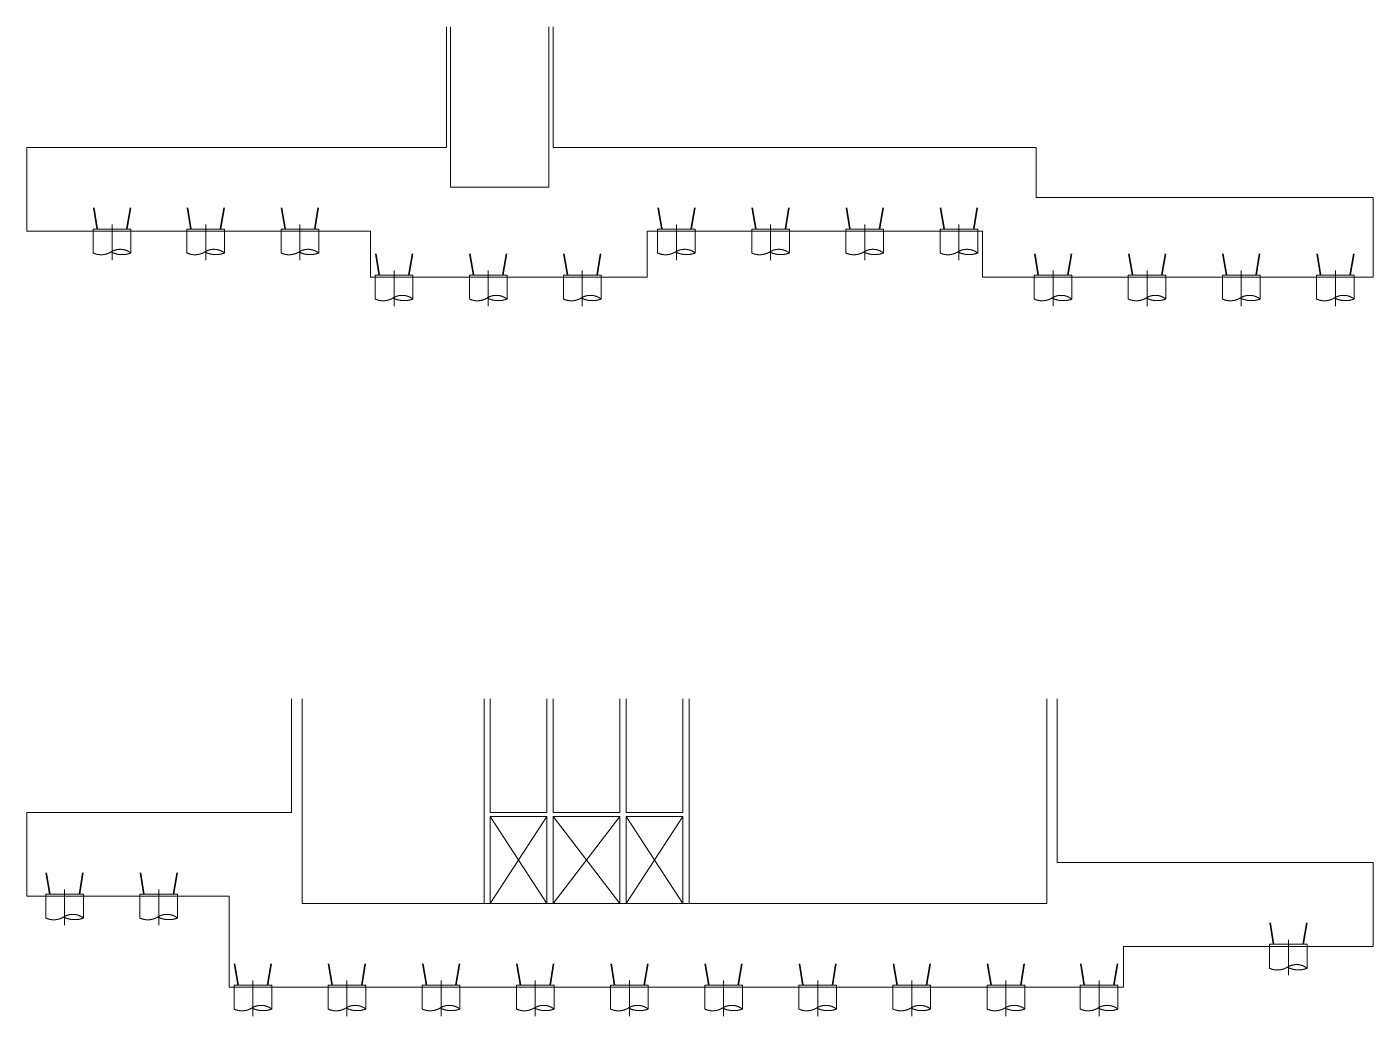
# Model space of a CAD drawing. Header units: millimetres. Extents: x -259680 to 389590, y -106473 to 139263.
# Drawn here: x 131100 to 195450, y -78633 to -31350 of the extents above; entities that cross this region are included whole.
import ezdxf

# ---------------------------------------------------------------- set-up
doc = ezdxf.new("R2010")
doc.units = ezdxf.units.MM
doc.linetypes.add('CENTER2', pattern=[1.125, 0.75, -0.125, 0.125, -0.125])
doc.linetypes.add('HIDDEN', pattern=[9.525, 6.35, -3.175])
doc.layers.get('0').update_dxf_attribs({"lineweight": 20})
for name, color, linetype, lineweight in [('KC-TRUC', 5, 'CENTER2', 18), ('NDC_S_DIM', 1, 'Continuous', 15), ('NDC_S_HATCH MATERIAL', 8, 'Continuous', 13), ('NDC_S_REBAR', 4, 'Continuous', 35), ('NDC_S_THIN LINE', 8, 'Continuous', 9)]:
    doc.layers.add(name, color=color, linetype=linetype, lineweight=lineweight)

# ---------------------------------------------------------------- blocks, each defined once
blk = doc.blocks.new('*U211')
at = {"layer": 'KC-TRUC', "ltscale": 30}
blk.add_line((0, 311), (0, -1385), dxfattribs=at)
at = {"layer": 'NDC_S_HATCH MATERIAL', "color": 2, "linetype": 'HIDDEN', "ltscale": 500}
blk.add_lwpolyline([(900, -1049), (900, 98), (-900, 98), (-900, -1049)], dxfattribs=at)
for centre, major_axis, start_param, end_param in [((-521, -233), (-636, 636), 1.921341, 2.912184), ((390, -1697), (-583, 583), -1.452433, -0.227584), ((484, 22), (812, 812), 3.446929, 4.297833)]:
    blk.add_ellipse(centre, major_axis=major_axis, ratio=1, start_param=start_param, end_param=end_param, dxfattribs=at)
at = {"layer": 'NDC_S_REBAR', "linetype": 'HIDDEN', "ltscale": 200}
for p, q in [((-876, 1115), (-707, 100)), ((707, 100), (876, 1115))]:
    blk.add_line(p, q, dxfattribs=at)

msp = doc.modelspace()

# ---------------------------------------------------------------- linework, layer by layer
at = {"layer": 'NDC_S_DIM', "ltscale": 100}
for p, q in [((151150, -37110), (151150, -31350)), ((151350, -39010), (151350, -31350)), ((156050, -39010), (156050, -31350)), ((156250, -37110), (156250, -31350)), ((131100, -37110), (151150, -37110)), ((131100, -37110), (131100, -41110)), ((156250, -37110), (160750, -37110)), ((160750, -37110), (179350, -37110)), ((179350, -37110), (179350, -39510)), ((151350, -39010), (156050, -39010)), ((179350, -39510), (195450, -39510)), ((195450, -43310), (195450, -39510)), ((131100, -41110), (147524.6, -41110)), ((147524.6, -41110), (147524.6, -43310)), ((160750, -41110), (176774.9, -41110)), ((160750, -43310), (160750, -41110)), ((176774.9, -41110), (176774.9, -43310)), ((147524.6, -43310), (160750, -43310)), ((176774.9, -43310), (195450, -43310)), ((143750, -68900), (143750, -63470)), ((144250, -73250), (144250, -63470)), ((152950, -73250), (152950, -63470)), ((153250, -68900), (153250, -63470)), ((155950, -68900), (155950, -63470)), ((156250, -68900), (156250, -63470)), ((159450, -68900), (159450, -63470)), ((159750, -68900), (159750, -63470)), ((162450, -68900), (162450, -63470)), ((162750, -73250), (162750, -63470)), ((179850, -73250), (179850, -63470)), ((180350, -71300), (180350, -63470)), ((131100, -68900), (143750, -68900)), ((131100, -68900), (131100, -72900)), ((153250, -68900), (155950, -68900)), ((153250, -73250), (153250, -69100)), ((153250, -69100), (155950, -69100)), ((155950, -73250), (155950, -69100)), ((156250, -68900), (159450, -68900)), ((156250, -73250), (156250, -69100)), ((156250, -69100), (159450, -69100)), ((159450, -73250), (159450, -69100)), ((159750, -68900), (162450, -68900)), ((159750, -73250), (159750, -69100)), ((159750, -69100), (162450, -69100)), ((162450, -73250), (162450, -69100)), ((180350, -71300), (195450, -71300)), ((195450, -75300), (195450, -71300)), ((131100, -72900), (140775, -72900)), ((140775, -72900), (140775, -77250)), ((144250, -73250), (179850, -73250)), ((183525, -77250), (183525, -75300)), ((183525, -75300), (195450, -75300)), ((140775, -77250), (183525, -77250))]:
    msp.add_line(p, q, dxfattribs=at)
at = {"layer": 'NDC_S_THIN LINE', "ltscale": 100}
for p, q in [((153250, -69100), (155950, -73250)), ((153250, -73250), (155950, -69100)), ((156250, -69100), (159450, -73250)), ((156250, -73250), (159450, -69100)), ((159750, -69100), (162450, -73250)), ((159750, -73250), (162450, -69100))]:
    msp.add_line(p, q, dxfattribs=at)

# ---------------------------------------------------------------- block references
for p in [(135168.7, -41107.9), (139650.3, -41107.9), (144150.3, -41107.9), (162150.3, -41107.9), (166650.3, -41107.9), (171150.3, -41107.9), (175650.3, -41107.9), (148649.6, -43308.4), (153149.6, -43308.4), (157649.6, -43308.4), (180150, -43308.4), (184650, -43308.4), (189150, -43308.4), (193650, -43308.4), (132900, -72898.4), (137400, -72898.4), (191400, -75298.4), (141900, -77248.4), (146400, -77248.4), (150900, -77248.4), (155400, -77248.4), (159900, -77248.4), (164400, -77248.4), (168900, -77248.4), (173400, -77248.4), (177900, -77248.4), (182350, -77248.4)]:
    msp.add_blockref('*U211', p)

doc.saveas('drawing.dxf')
